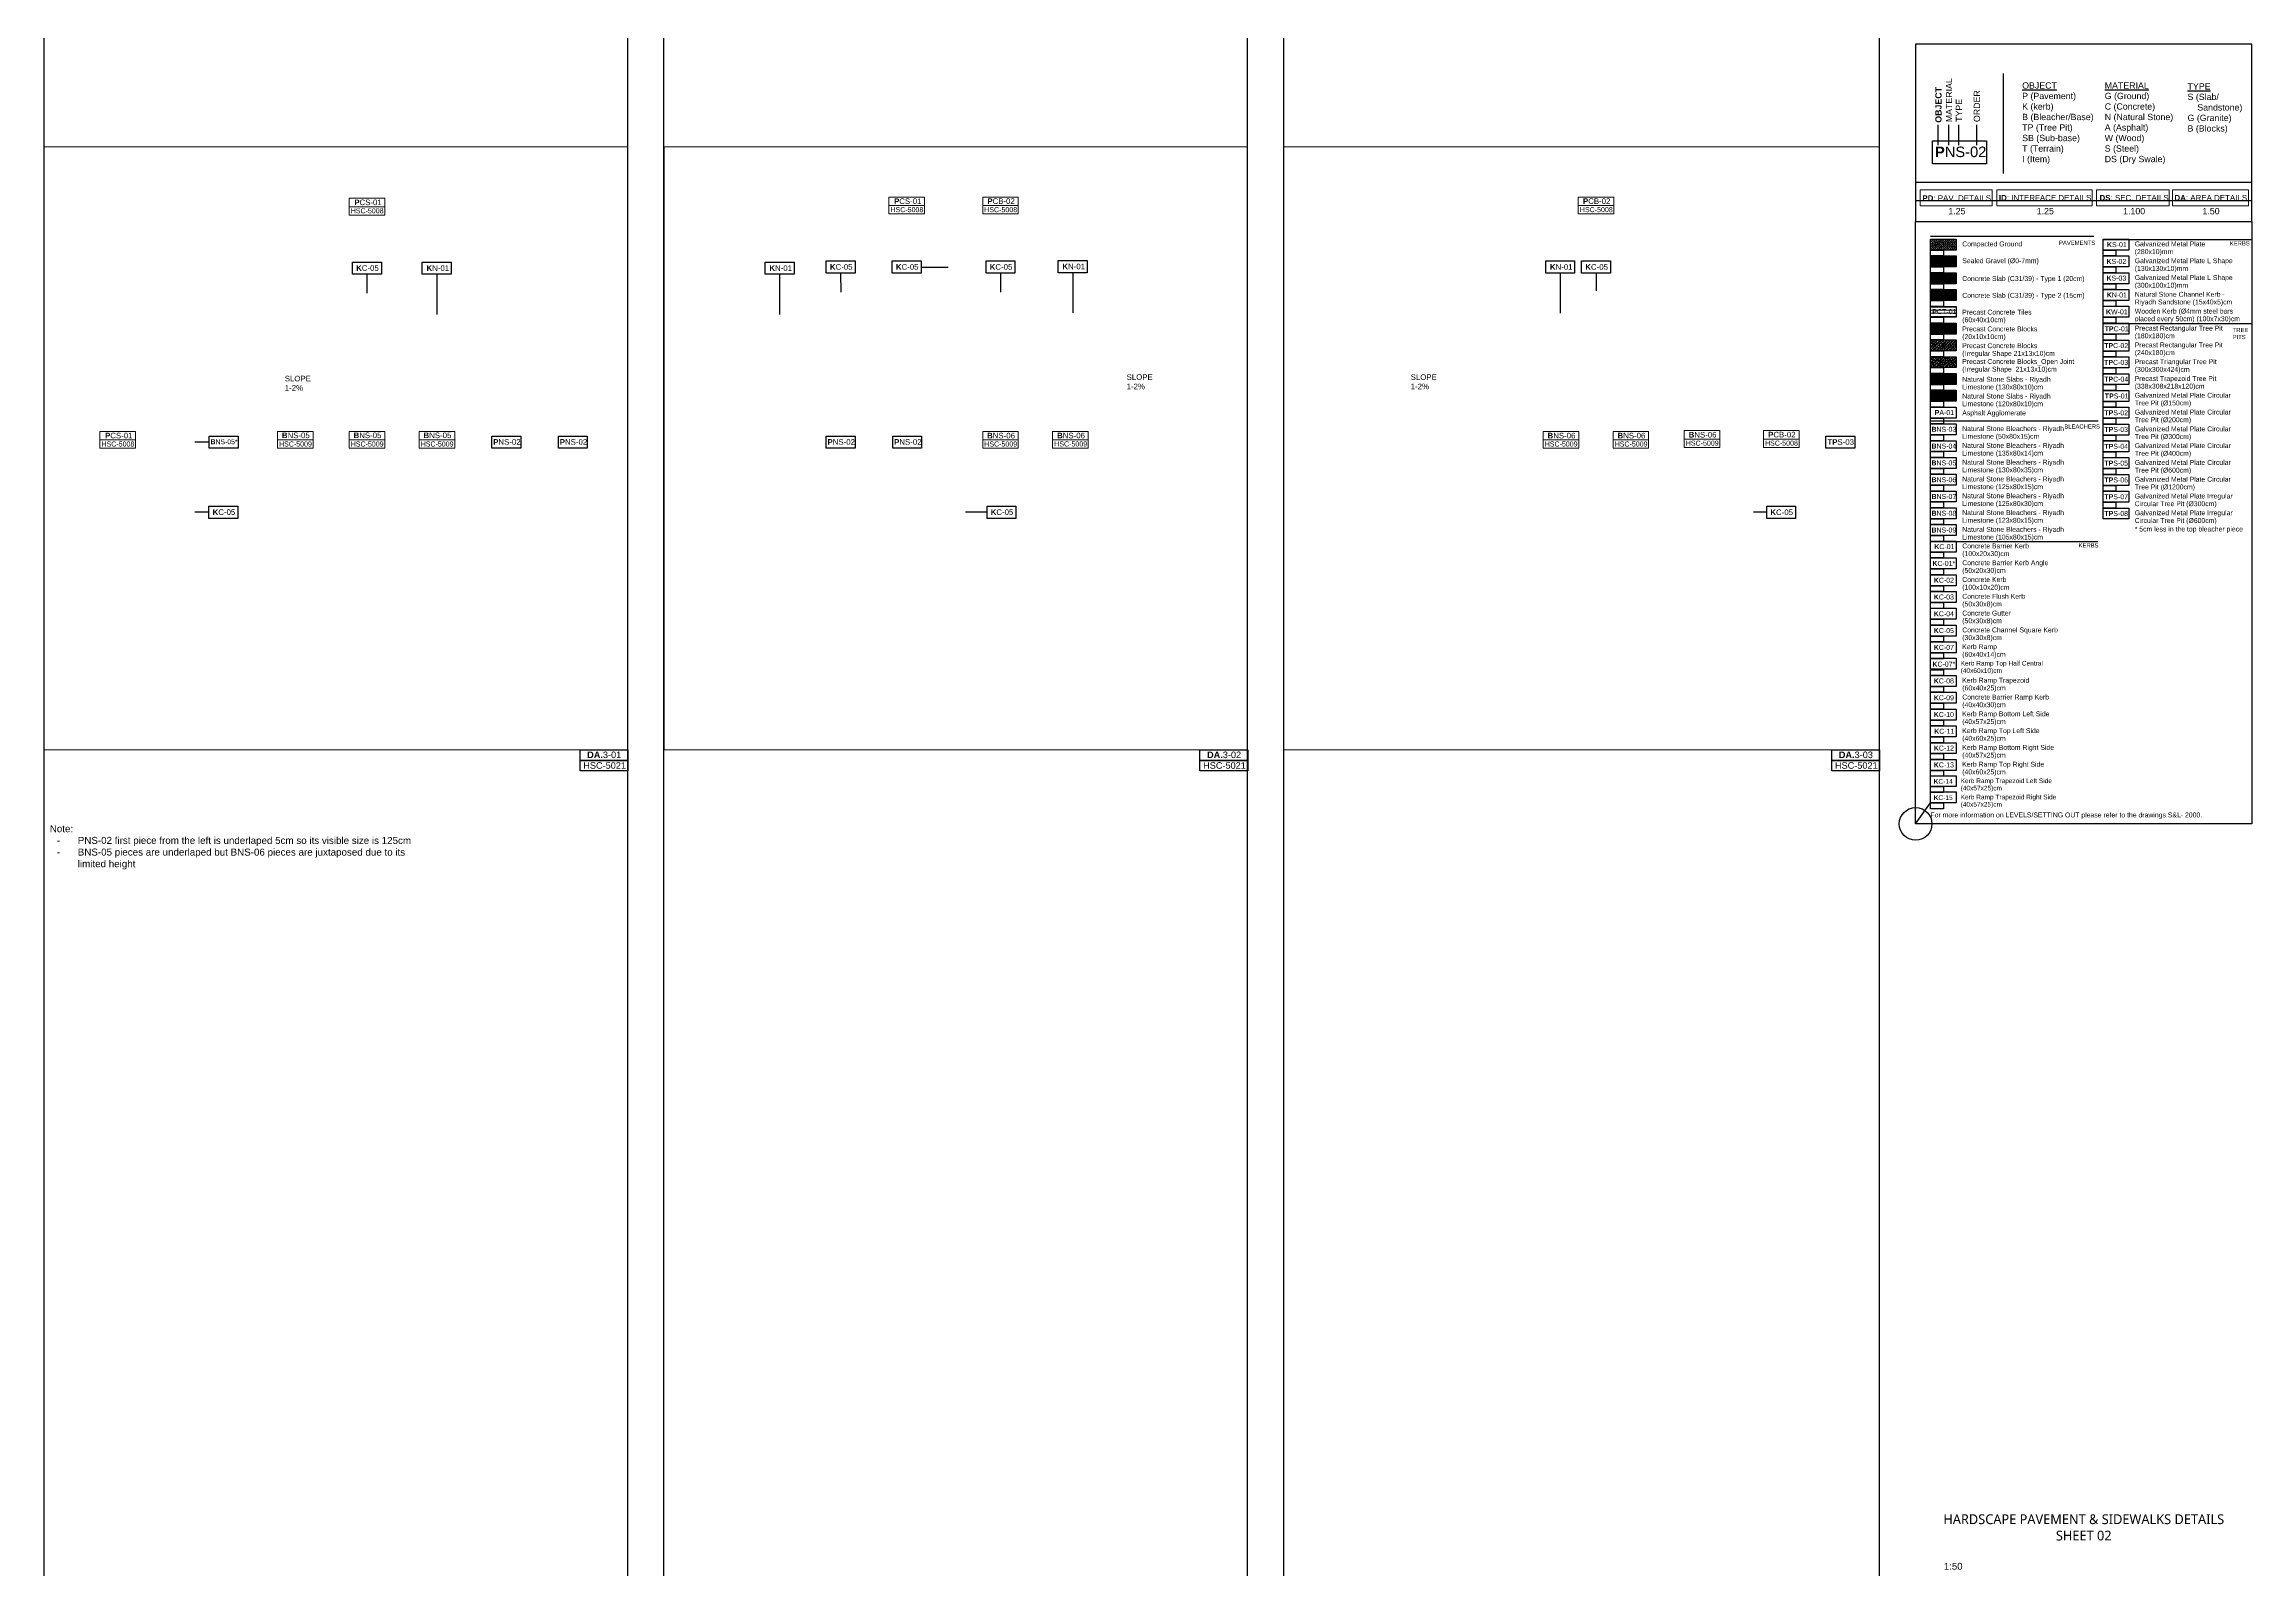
# Paper-space layout 'JVEA-GRP-MON-HSC-5021' of a CAD drawing. Header units: millimetres. Extents: x 0.039 to 0.827, y 0.045 to 0.589.
import ezdxf

# ---------------------------------------------------------------- set-up
doc = ezdxf.new("R2010")
doc.units = ezdxf.units.MM
doc.linetypes.add('ACAD_ISO03W100', pattern=[30, 12, -18])
doc.linetypes.add('DASHED2', pattern=[0.375, 0.25, -0.125])
doc.layers.add('00-AUX', color=50, linetype='Continuous', plot=False)
doc.layers.add('02-L-AUX', color=2, linetype='Continuous', plot=False)
for name, color, linetype in [('00-VIEWPORT VISIBLE 100', 7, 'Continuous'), ('A-KEYPLAN DETAILS', 7, 'Continuous'), ('A-KEYPLAN_HATCH', 7, 'Continuous'), ('A_TEXT_2', 7, 'Continuous'), ('A_TEXT_EDIT', 7, 'Continuous')]:
    doc.layers.add(name, color=color, linetype=linetype)
for name, color, linetype, lineweight, true_color in [('03-TR-Paviment_01_Compacted Ground', 7, 'Continuous', 5, 0xb3a36f), ('03-TR-Paviment_05_Precast irregular Concrete Blocks_Open Joint', 7, 'Continuous', 5, 0x6e5d3a), ('03-TR-Paviment_06_Concrete Slab in situ', 7, 'Continuous', 9, 0xeee7dd), ('03-TR-Paviment_07_Precast irregular Concrete Blocks', 7, 'Continuous', 5, 0xb9b5ac), ('03-TR-Paviment_07_Precasted Concrete Blocks', 7, 'Continuous', 5, 0x999999), ('03-TR-Paviment_09_Natural Stone Slabs', 7, 'Continuous', 5, 0x9d8c53), ('A-KEYPLAN DA', 7, 'Continuous', 15, 0xcc9900), ('A-KEYPLAN DS', 7, 'Continuous', 15, 0xcc6600), ('A-KEYPLAN ID', 7, 'Continuous', 15, 0x7f3f00), ('A-KEYPLAN PD', 7, 'Continuous', 15, 0x990000)]:
    doc.layers.add(name, color=color, linetype=linetype, lineweight=lineweight, true_color=true_color)
doc.styles.add('Arial_4', font='arial.ttf', dxfattribs={"height": 1.8})
doc.styles.add('ATK_Arial_5.0mm', font='arial.ttf', dxfattribs={"height": 5})
doc.styles.get("Standard").update_dxf_attribs({"font": 'arial.ttf'})

# ---------------------------------------------------------------- blocks, each defined once
blk = doc.blocks.new('PCS01')
at = {"layer": 'A-KEYPLAN PD'}
for points in [[(-0.0005, 0.0075), (0.01537, 0.0075), (0.01537, 0.00375), (-0.0005, 0.00375)], [(-0.0005, 0.00375), (0.01537, 0.00375), (0.01537, 0), (-0.0005, 0)]]:
    blk.add_lwpolyline(points, close=True, dxfattribs=at)
at = {"layer": 'A_TEXT_2', "attachment_point": 1}
for s, insert, char_height in [('HSC-5008', (0.0002, 0.00304), 0.00225), ('\\pi0.00161;{\\fArial|b1|i0|c0|p34;P}CS-01', (0.0002, 0.00693), 0.0025)]:
    blk.add_mtext_dynamic_manual_height_columns(s, width=0.0145619, gutter_width=0.015, heights=[0], dxfattribs=dict(at, insert=insert, char_height=char_height))
blk = doc.blocks.new('hatch keyplan 2')
at = {"layer": 'A-KEYPLAN_HATCH'}
blk.add_lwpolyline([(0, 0.00548), (0.01287, 0.00548), (0.01287, 0), (0, 0)], close=True, dxfattribs=at)
blk = doc.blocks.new('hatch keyplan')
at = {"layer": 'A-KEYPLAN_HATCH'}
blk.add_blockref('hatch keyplan 2', (1.43058, 0.85215), dxfattribs=at)
blk = doc.blocks.new('B05')
at = {"layer": 'A-KEYPLAN PD'}
for points in [[(-0.0005, 0.0075), (0.01537, 0.0075), (0.01537, 0.00375), (-0.0005, 0.00375)], [(-0.0005, 0.00375), (0.01537, 0.00375), (0.01537, 0), (-0.0005, 0)]]:
    blk.add_lwpolyline(points, close=True, dxfattribs=at)
at = {"layer": 'A_TEXT_2', "attachment_point": 1}
for s, insert, char_height in [('HSC-5009', (0.0002, 0.00304), 0.00225), ('\\pi0.00127;{\\fArial|b1|i0|c0|p34;B}NS-05', (0.0002, 0.00703), 0.0025)]:
    blk.add_mtext_dynamic_manual_height_columns(s, width=0.0145619, gutter_width=0.015, heights=[0], dxfattribs=dict(at, insert=insert, char_height=char_height))
blk = doc.blocks.new('PNS01')
at = {"layer": 'A-KEYPLAN_HATCH'}
blk.add_lwpolyline([(0.001, 0.00548), (0.01387, 0.00548), (0.01387, 0), (0.001, 0)], close=True, dxfattribs=at)
at = {"layer": 'A_TEXT_2', "insert": (0.0002, 0.00408), "char_height": 0.0025, "attachment_point": 1}
blk.add_mtext_dynamic_manual_height_columns('\\pi0.00139;{\\fArial|b1|i0|c0|p34;P}NS-02', width=0.0145619, gutter_width=0.015, heights=[0], dxfattribs=at)
blk = doc.blocks.new('B06')
at = {"layer": 'A-KEYPLAN PD'}
for points in [[(-0.0005, 0.0075), (0.01537, 0.0075), (0.01537, 0.00375), (-0.0005, 0.00375)], [(-0.0005, 0.00375), (0.01537, 0.00375), (0.01537, 0), (-0.0005, 0)]]:
    blk.add_lwpolyline(points, close=True, dxfattribs=at)
at = {"layer": 'A_TEXT_2', "attachment_point": 1}
for s, insert, char_height in [('HSC-5009', (0.0002, 0.00304), 0.00225), ('\\pi0.00128;{\\fArial|b1|i0|c0|p34;B}NS-06', (0.0002, 0.00691), 0.0025)]:
    blk.add_mtext_dynamic_manual_height_columns(s, width=0.0145619, gutter_width=0.015, heights=[0], dxfattribs=dict(at, insert=insert, char_height=char_height))
blk = doc.blocks.new('I03B')
at = {"layer": 'A-KEYPLAN_HATCH'}
blk.add_lwpolyline([(0.001, 0.00548), (0.01387, 0.00548), (0.01387, 0), (0.001, 0)], close=True, dxfattribs=at)
at = {"layer": 'A_TEXT_2', "insert": (0.0002, 0.00405), "char_height": 0.0025, "attachment_point": 1}
blk.add_mtext_dynamic_manual_height_columns('\\pi0.00148;{\\fArial|b1|i0|c0|p34;TP}S-03', width=0.0145619, gutter_width=0.015, heights=[0], dxfattribs=at)
blk = doc.blocks.new('K04')
at = {"layer": 'A-KEYPLAN_HATCH'}
blk.add_lwpolyline([(0.001, 0.00548), (0.01387, 0.00548), (0.01387, 0), (0.001, 0)], close=True, dxfattribs=at)
at = {"layer": 'A_TEXT_2', "insert": (0.0002, 0.00402), "char_height": 0.0025, "attachment_point": 1}
blk.add_mtext_dynamic_manual_height_columns('\\pi0.00244;{\\fArial|b1|i0|c0|p34;K}C-05', width=0.0145619, gutter_width=0.015, heights=[0], dxfattribs=at)
blk = doc.blocks.new('PCB03')
at = {"layer": 'A-KEYPLAN PD'}
for points in [[(-0.0005, 0.0075), (0.01537, 0.0075), (0.01537, 0.00375), (-0.0005, 0.00375)], [(-0.0005, 0.00375), (0.01537, 0.00375), (0.01537, 0), (-0.0005, 0)]]:
    blk.add_lwpolyline(points, close=True, dxfattribs=at)
at = {"layer": 'A_TEXT_2', "attachment_point": 1}
for s, insert, char_height in [('HSC-5008', (0.0002, 0.00304), 0.00225), ('\\pi0.00139;{\\fArial|b1|i0|c0|p34;P}CB-02', (0.0002, 0.00696), 0.0025)]:
    blk.add_mtext_dynamic_manual_height_columns(s, width=0.0145619, gutter_width=0.015, heights=[0], dxfattribs=dict(at, insert=insert, char_height=char_height))
blk = doc.blocks.new('KN01')
at = {"layer": 'A-KEYPLAN_HATCH'}
blk.add_lwpolyline([(0, 0.0039), (0.00917, 0.0039), (0.00917, 0), (0, 0)], close=True, dxfattribs=at)
at = {"layer": 'A_TEXT_2', "insert": (-0.00057, 0.00286), "char_height": 0.0017812, "attachment_point": 1}
blk.add_mtext_dynamic_manual_height_columns('\\pi0.00191;{\\fArial|b1|i0|c0|p34;K}N-01', width=0.0103753, gutter_width=0.01069, heights=[0], dxfattribs=at)
blk = doc.blocks.new('LEGEND DETAILS INDEX')
at = {"layer": '02-L-AUX'}
blk.add_lwpolyline([(0, 0), (0.12, 0), (0.12, 0.05578), (0, 0.05578)], close=True, dxfattribs=at)
at = {"layer": 'A-KEYPLAN_HATCH'}
for points in [[(0.0314, 0.00958), (0.0314, 0.0453)], [(0.00809, 0.01975), (0.00809, 0.02696)], [(0.01188, 0.01975), (0.01188, 0.02696)], [(0.01544, 0.01975), (0.01544, 0.02696)], [(0.02183, 0.01975), (0.02183, 0.02696)]]:
    blk.add_lwpolyline(points, dxfattribs=at)
at = {"layer": 'A-KEYPLAN_HATCH', "xscale": 1.5, "yscale": 1.5, "zscale": 1.5}
blk.add_blockref('PNS01', (0.00451, 0.01311), dxfattribs=at)
at = {"layer": 'A_TEXT_2', "char_height": 0.00225, "attachment_point": 1, "rotation": 90}
for s, insert in [('\\pi0.00028;{\\fArial|b1|i0|c0|p34;OBJECT}', (0.00699, 0.02747)), ('\\pi-0.00113;MATERIAL', (0.01077, 0.02906)), ('\\pi0.00257;TYPE', (0.01433, 0.02547)), ('\\pi0.00097;ORDER', (0.02073, 0.02702))]:
    blk.add_mtext_dynamic_manual_height_columns(s, width=0.0131057, gutter_width=0.0135, heights=[0], dxfattribs=dict(at, insert=insert))
at = {"layer": 'A_TEXT_2', "char_height": 0.00225, "attachment_point": 1}
for s, insert in [('{\\LOBJECT\\P}P (Pavement)\\PK (kerb)\\PB (Bleacher/Base)\\PTP (Tree Pit)\\PSB (Sub-base)\\PT (Terrain)\\PI (Item)', (0.03802, 0.04217)), ('{\\LMATERIAL\\P}G (Ground)\\PC (Concrete)\\PN (Natural Stone)\\PA (Asphalt)\\PW (Wood)\\PS (Steel)\\PDS (Dry Swale)', (0.06749, 0.04217)), ('{\\LTYPE\\P}S (Slab/\\P    Sandstone)\\PG (Granite)\\PB (Blocks)', (0.09705, 0.04185))]:
    blk.add_mtext_dynamic_manual_height_columns(s, width=0.0370389, gutter_width=5.204170427930421e-18, heights=[0.04435], dxfattribs=dict(at, insert=insert))
blk = doc.blocks.new('DA_3_1_MON')
at = {"layer": 'A-KEYPLAN DETAILS'}
for points in [[(0, 0.75), (3.41, 0.75), (3.41, 0), (0, 0)], [(0, 0), (3.41, 0), (3.41, -0.75), (0, -0.75)]]:
    blk.add_lwpolyline(points, close=True, dxfattribs=at)
at = {"layer": 'A_TEXT_2', "attachment_point": 1}
for s, insert, char_height in [('{\\fArial|b1|i0|c0|p34;DA.}3-01', (0.51, 0.63), 0.4676), ('HSC-5021', (0.23, -0.13), 0.468)]:
    blk.add_mtext_dynamic_manual_height_columns(s, width=2.7235, gutter_width=2.81, heights=[0], dxfattribs=dict(at, insert=insert, char_height=char_height))
blk = doc.blocks.new('DA_3_2_MON')
at = {"layer": 'A-KEYPLAN DETAILS'}
for points in [[(0, 0.75), (3.41, 0.75), (3.41, 0), (0, 0)], [(0, 0), (3.41, 0), (3.41, -0.75), (0, -0.75)]]:
    blk.add_lwpolyline(points, close=True, dxfattribs=at)
at = {"layer": 'A_TEXT_2', "attachment_point": 1}
for s, insert, char_height in [('{\\fArial|b1|i0|c0|p34;DA.}3-02', (0.51, 0.63), 0.4676), ('HSC-5021', (0.23, -0.13), 0.468)]:
    blk.add_mtext_dynamic_manual_height_columns(s, width=2.7235, gutter_width=2.81, heights=[0], dxfattribs=dict(at, insert=insert, char_height=char_height))
blk = doc.blocks.new('DA_3_3_MON')
at = {"layer": 'A-KEYPLAN DETAILS'}
for points in [[(0, 0.75), (3.41, 0.75), (3.41, 0), (0, 0)], [(0, 0), (3.41, 0), (3.41, -0.75), (0, -0.75)]]:
    blk.add_lwpolyline(points, close=True, dxfattribs=at)
at = {"layer": 'A_TEXT_2', "attachment_point": 1}
for s, insert, char_height in [('{\\fArial|b1|i0|c0|p34;DA.}3-03', (0.51, 0.63), 0.4676), ('HSC-5021', (0.23, -0.13), 0.468)]:
    blk.add_mtext_dynamic_manual_height_columns(s, width=2.7235, gutter_width=2.81, heights=[0], dxfattribs=dict(at, insert=insert, char_height=char_height))
blk = doc.blocks.new('I01B')
at = {"layer": 'A-KEYPLAN_HATCH'}
blk.add_lwpolyline([(0.001, 0.0055), (0.0139, 0.0055), (0.0139, 0), (0.001, 0)], close=True, dxfattribs=at)
at = {"layer": 'A_TEXT_2', "insert": (0.0002, 0.004), "char_height": 0.0025, "attachment_point": 1}
blk.add_mtext_dynamic_manual_height_columns('\\pi0.00139;{\\fArial|b1|i0|c0|p34;TP}C-02', width=0.014562, gutter_width=0.015, heights=[0], dxfattribs=at)
blk = doc.blocks.new('I03A')
at = {"layer": 'A-KEYPLAN_HATCH'}
blk.add_lwpolyline([(0.001, 0.0055), (0.0139, 0.0055), (0.0139, 0), (0.001, 0)], close=True, dxfattribs=at)
at = {"layer": 'A_TEXT_2', "insert": (0.0002, 0.004), "char_height": 0.0025, "attachment_point": 1}
blk.add_mtext_dynamic_manual_height_columns('\\pi0.00172;{\\fArial|b1|i0|c0|p34;TP}S-01', width=0.014562, gutter_width=0.015, heights=[0], dxfattribs=at)
blk = doc.blocks.new('I03C')
at = {"layer": 'A-KEYPLAN_HATCH'}
blk.add_lwpolyline([(0.001, 0.0055), (0.0139, 0.0055), (0.0139, 0), (0.001, 0)], close=True, dxfattribs=at)
at = {"layer": 'A_TEXT_2', "insert": (0.0002, 0.004), "char_height": 0.0025, "attachment_point": 1}
blk.add_mtext_dynamic_manual_height_columns('\\pi0.00148;{\\fArial|b1|i0|c0|p34;TP}S-04', width=0.014562, gutter_width=0.015, heights=[0], dxfattribs=at)
blk = doc.blocks.new('I03D')
at = {"layer": 'A-KEYPLAN_HATCH'}
blk.add_lwpolyline([(0.001, 0.0055), (0.0139, 0.0055), (0.0139, 0), (0.001, 0)], close=True, dxfattribs=at)
at = {"layer": 'A_TEXT_2', "insert": (0.0002, 0.004), "char_height": 0.0025, "attachment_point": 1}
blk.add_mtext_dynamic_manual_height_columns('\\pi0.00147;{\\fArial|b1|i0|c0|p34;TP}S-05', width=0.014562, gutter_width=0.015, heights=[0], dxfattribs=at)
blk = doc.blocks.new('I02A')
at = {"layer": 'A-KEYPLAN_HATCH'}
blk.add_lwpolyline([(0.001, 0.0055), (0.0139, 0.0055), (0.0139, 0), (0.001, 0)], close=True, dxfattribs=at)
at = {"layer": 'A_TEXT_2', "insert": (0.0002, 0.004), "char_height": 0.0025, "attachment_point": 1}
blk.add_mtext_dynamic_manual_height_columns('\\pi0.00138;{\\fArial|b1|i0|c0|p34;TP}C-03', width=0.014562, gutter_width=0.015, heights=[0], dxfattribs=at)
blk = doc.blocks.new('I03E')
at = {"layer": 'A-KEYPLAN_HATCH'}
blk.add_lwpolyline([(0.001, 0.0055), (0.0139, 0.0055), (0.0139, 0), (0.001, 0)], close=True, dxfattribs=at)
at = {"layer": 'A_TEXT_2', "insert": (0.0002, 0.004), "char_height": 0.0025, "attachment_point": 1}
blk.add_mtext_dynamic_manual_height_columns('\\pi0.00148;{\\fArial|b1|i0|c0|p34;TP}S-06', width=0.014562, gutter_width=0.015, heights=[0], dxfattribs=at)
blk = doc.blocks.new('I04A')
at = {"layer": 'A-KEYPLAN_HATCH'}
blk.add_lwpolyline([(0.001, 0.0055), (0.0139, 0.0055), (0.0139, 0), (0.001, 0)], close=True, dxfattribs=at)
at = {"layer": 'A_TEXT_2', "insert": (0.0002, 0.004), "char_height": 0.0025, "attachment_point": 1}
blk.add_mtext_dynamic_manual_height_columns('\\pi0.00148;{\\fArial|b1|i0|c0|p34;TP}S-07', width=0.014562, gutter_width=0.015, heights=[0], dxfattribs=at)
blk = doc.blocks.new('I04B')
at = {"layer": 'A-KEYPLAN_HATCH'}
blk.add_lwpolyline([(0.001, 0.0055), (0.0139, 0.0055), (0.0139, 0), (0.001, 0)], close=True, dxfattribs=at)
at = {"layer": 'A_TEXT_2', "insert": (0.0002, 0.004), "char_height": 0.0025, "attachment_point": 1}
blk.add_mtext_dynamic_manual_height_columns('\\pi0.00148;{\\fArial|b1|i0|c0|p34;TP}S-08', width=0.014562, gutter_width=0.015, heights=[0], dxfattribs=at)
blk = doc.blocks.new('I05A')
at = {"layer": 'A-KEYPLAN_HATCH'}
blk.add_lwpolyline([(0.001, 0.0055), (0.0139, 0.0055), (0.0139, 0), (0.001, 0)], close=True, dxfattribs=at)
at = {"layer": 'A_TEXT_2', "insert": (0.0002, 0.004), "char_height": 0.0025, "attachment_point": 1}
blk.add_mtext_dynamic_manual_height_columns('\\pi0.00139;{\\fArial|b1|i0|c0|p34;TP}C-04', width=0.014562, gutter_width=0.015, heights=[0], dxfattribs=at)
blk = doc.blocks.new('K01C')
at = {"layer": 'A-KEYPLAN_HATCH'}
blk.add_lwpolyline([(0, 0.0055), (0.0129, 0.0055), (0.0129, 0), (0, 0)], close=True, dxfattribs=at)
at = {"layer": 'A_TEXT_2', "insert": (-0.0008, 0.004), "char_height": 0.0025, "attachment_point": 1}
blk.add_mtext_dynamic_manual_height_columns('\\pi0.0023;{\\fArial|b1|i0|c0|p34;K}W-01', width=0.014562, gutter_width=0.015, heights=[0], dxfattribs=at)
blk = doc.blocks.new('K01B')
at = {"layer": 'A-KEYPLAN_HATCH'}
blk.add_lwpolyline([(0, 0.0055), (0.0129, 0.0055), (0.0129, 0), (0, 0)], close=True, dxfattribs=at)
at = {"layer": 'A_TEXT_2', "insert": (-0.0008, 0.004), "char_height": 0.0025, "attachment_point": 1}
blk.add_mtext_dynamic_manual_height_columns('\\pi0.00246;{\\fArial|b1|i0|c0|p34;K}C-02', width=0.014562, gutter_width=0.015, heights=[0], dxfattribs=at)
blk = doc.blocks.new('K02')
at = {"layer": 'A-KEYPLAN_HATCH'}
blk.add_lwpolyline([(0, 0.0055), (0.0129, 0.0055), (0.0129, 0), (0, 0)], close=True, dxfattribs=at)
at = {"layer": 'A_TEXT_2', "insert": (-0.0008, 0.004), "char_height": 0.0025, "attachment_point": 1}
blk.add_mtext_dynamic_manual_height_columns('\\pi0.00244;{\\fArial|b1|i0|c0|p34;K}C-03', width=0.014562, gutter_width=0.015, heights=[0], dxfattribs=at)
blk = doc.blocks.new('K05')
at = {"layer": 'A-KEYPLAN_HATCH'}
blk.add_lwpolyline([(0, 0.0055), (0.0129, 0.0055), (0.0129, 0), (0, 0)], close=True, dxfattribs=at)
at = {"layer": 'A_TEXT_2', "insert": (-0.0008, 0.004), "char_height": 0.0025, "attachment_point": 1}
blk.add_mtext_dynamic_manual_height_columns('\\pi0.00278;{\\fArial|b1|i0|c0|p34;K}S-01', width=0.014562, gutter_width=0.015, heights=[0], dxfattribs=at)
blk = doc.blocks.new('K03')
at = {"layer": 'A-KEYPLAN_HATCH'}
blk.add_lwpolyline([(0, 0.0055), (0.0129, 0.0055), (0.0129, 0), (0, 0)], close=True, dxfattribs=at)
at = {"layer": 'A_TEXT_2', "insert": (-0.0008, 0.004), "char_height": 0.0025, "attachment_point": 1}
blk.add_mtext_dynamic_manual_height_columns('\\pi0.00245;{\\fArial|b1|i0|c0|p34;K}C-04', width=0.014562, gutter_width=0.015, heights=[0], dxfattribs=at)
blk = doc.blocks.new('K06')
at = {"layer": 'A-KEYPLAN_HATCH'}
blk.add_lwpolyline([(0, 0.0055), (0.0129, 0.0055), (0.0129, 0), (0, 0)], close=True, dxfattribs=at)
at = {"layer": 'A_TEXT_2', "insert": (-0.0008, 0.004), "char_height": 0.0025, "attachment_point": 1}
blk.add_mtext_dynamic_manual_height_columns('\\pi0.00255;{\\fArial|b1|i0|c0|p34;K}S-02', width=0.014562, gutter_width=0.015, heights=[0], dxfattribs=at)
blk = doc.blocks.new('TPS-02')
at = {"layer": 'A-KEYPLAN_HATCH'}
blk.add_lwpolyline([(0, 0.0055), (0.0129, 0.0055), (0.0129, 0), (0, 0)], close=True, dxfattribs=at)
at = {"layer": 'A_TEXT_2', "insert": (-0.0008, 0.004), "char_height": 0.0025, "attachment_point": 1}
blk.add_mtext_dynamic_manual_height_columns('\\pi0.00149;{\\fArial|b1|i0|c0|p34;TP}S-02', width=0.014562, gutter_width=0.015, heights=[0], dxfattribs=at)
blk = doc.blocks.new('K01A')
at = {"layer": 'A-KEYPLAN_HATCH'}
blk.add_lwpolyline([(0.001, 0.0055), (0.0139, 0.0055), (0.0139, 0), (0.001, 0)], close=True, dxfattribs=at)
at = {"layer": 'A_TEXT_2', "insert": (0.0002, 0.004), "char_height": 0.0025, "attachment_point": 1}
blk.add_mtext_dynamic_manual_height_columns('\\pi0.00269;{\\fArial|b1|i0|c0|p34;K}C-01', width=0.014562, gutter_width=0.015, heights=[0], dxfattribs=at)
blk = doc.blocks.new('CR01')
at = {"layer": 'A-KEYPLAN_HATCH'}
blk.add_lwpolyline([(0.001, 0.0055), (0.0139, 0.0055), (0.0139, 0), (0.001, 0)], close=True, dxfattribs=at)
at = {"layer": 'A_TEXT_2', "insert": (0.0002, 0.004), "char_height": 0.0025, "attachment_point": 1}
blk.add_mtext_dynamic_manual_height_columns('\\pi0.00244;{\\fArial|b1|i0|c0|p34;K}C-07', width=0.014562, gutter_width=0.015, heights=[0], dxfattribs=at)
blk = doc.blocks.new('I01A')
at = {"layer": 'A-KEYPLAN_HATCH'}
blk.add_lwpolyline([(0.001, 0.0055), (0.0139, 0.0055), (0.0139, 0), (0.001, 0)], close=True, dxfattribs=at)
at = {"layer": 'A_TEXT_2', "insert": (0.0002, 0.004), "char_height": 0.0025, "attachment_point": 1}
blk.add_mtext_dynamic_manual_height_columns('\\pi0.00162;{\\fArial|b1|i0|c0|p34;TP}C-01', width=0.014562, gutter_width=0.015, heights=[0], dxfattribs=at)
blk = doc.blocks.new('KC-07')
at = {"layer": 'A-KEYPLAN_HATCH'}
blk.add_lwpolyline([(0, 0.0055), (0.0129, 0.0055), (0.0129, 0), (0, 0)], close=True, dxfattribs=at)
at = {"layer": 'A_TEXT_2', "insert": (-0.0008, 0.004), "char_height": 0.0025, "attachment_point": 1}
blk.add_mtext_dynamic_manual_height_columns('\\pi0.00244;{\\fArial|b1|i0|c0|p34;K}C-08', width=0.014562, gutter_width=0.015, heights=[0], dxfattribs=at)
blk = doc.blocks.new('KC-09')
at = {"layer": 'A-KEYPLAN_HATCH'}
blk.add_lwpolyline([(0, 0.0055), (0.0129, 0.0055), (0.0129, 0), (0, 0)], close=True, dxfattribs=at)
at = {"layer": 'A_TEXT_2', "insert": (-0.0008, 0.004), "char_height": 0.0025, "attachment_point": 1}
blk.add_mtext_dynamic_manual_height_columns('\\pi0.00244;{\\fArial|b1|i0|c0|p34;K}C-09', width=0.014562, gutter_width=0.015, heights=[0], dxfattribs=at)
blk = doc.blocks.new('KC07_')
at = {"layer": 'A-KEYPLAN_HATCH'}
blk.add_lwpolyline([(0, 0.0041), (0.00914, 0.0041), (0.00914, 0.00021), (0, 0.00021)], close=True, dxfattribs=at)
at = {"layer": 'A_TEXT_2', "insert": (-0.00057, 0.00286), "char_height": 0.0017812, "attachment_point": 1}
blk.add_mtext_dynamic_manual_height_columns('\\pi0.00124;{\\fArial|b1|i0|c0|p34;K}C-07*', width=0.0103753, gutter_width=0.01069, heights=[0], dxfattribs=at)
blk = doc.blocks.new('KC01_')
at = {"layer": 'A-KEYPLAN_HATCH'}
blk.add_lwpolyline([(-0.00002, 0.0039), (0.00915, 0.0039), (0.00915, 0), (-0.00002, 0)], close=True, dxfattribs=at)
at = {"layer": 'A_TEXT_2', "insert": (-0.00057, 0.00286), "char_height": 0.0017812, "attachment_point": 1}
blk.add_mtext_dynamic_manual_height_columns('\\pi0.00124;{\\fArial|b1|i0|c0|p34;K}C-01*', width=0.0103753, gutter_width=0.01069, heights=[0], dxfattribs=at)
blk = doc.blocks.new('KC10')
at = {"layer": 'A-KEYPLAN_HATCH'}
blk.add_lwpolyline([(0, 0.0039), (0.00917, 0.0039), (0.00917, 0), (0, 0)], close=True, dxfattribs=at)
at = {"layer": 'A_TEXT_2', "insert": (-0.00057, 0.00286), "char_height": 0.0017812, "attachment_point": 1}
blk.add_mtext_dynamic_manual_height_columns('\\pi0.00174;{\\fArial|b1|i0|c0|p34;K}C-10', width=0.0103753, gutter_width=0.01069, heights=[0], dxfattribs=at)
blk = doc.blocks.new('KC11')
at = {"layer": 'A-KEYPLAN_HATCH'}
blk.add_lwpolyline([(0, 0.0039), (0.00917, 0.0039), (0.00917, 0), (0, 0)], close=True, dxfattribs=at)
at = {"layer": 'A_TEXT_2', "insert": (-0.00057, 0.00286), "char_height": 0.0017812, "attachment_point": 1}
blk.add_mtext_dynamic_manual_height_columns('\\pi0.00191;{\\fArial|b1|i0|c0|p34;K}C-11', width=0.0103753, gutter_width=0.01069, heights=[0], dxfattribs=at)
blk = doc.blocks.new('KC12')
at = {"layer": 'A-KEYPLAN_HATCH'}
blk.add_lwpolyline([(0, 0.0039), (0.00917, 0.0039), (0.00917, 0), (0, 0)], close=True, dxfattribs=at)
at = {"layer": 'A_TEXT_2', "insert": (-0.00057, 0.00286), "char_height": 0.0017812, "attachment_point": 1}
blk.add_mtext_dynamic_manual_height_columns('\\pi0.00175;{\\fArial|b1|i0|c0|p34;K}C-12', width=0.0103753, gutter_width=0.01069, heights=[0], dxfattribs=at)
blk = doc.blocks.new('KC13')
at = {"layer": 'A-KEYPLAN_HATCH'}
blk.add_lwpolyline([(0, 0.0039), (0.00917, 0.0039), (0.00917, 0), (0, 0)], close=True, dxfattribs=at)
at = {"layer": 'A_TEXT_2', "insert": (-0.00057, 0.00286), "char_height": 0.0017812, "attachment_point": 1}
blk.add_mtext_dynamic_manual_height_columns('\\pi0.00174;{\\fArial|b1|i0|c0|p34;K}C-13', width=0.0103753, gutter_width=0.01069, heights=[0], dxfattribs=at)
blk = doc.blocks.new('KC14')
at = {"layer": 'A-KEYPLAN_HATCH'}
blk.add_lwpolyline([(0, 0.00411), (0.00966, 0.00411), (0.00966, 0), (0, 0)], close=True, dxfattribs=at)
at = {"layer": 'A_TEXT_2', "insert": (-0.00057, 0.00286), "char_height": 0.0017812, "attachment_point": 1}
blk.add_mtext_dynamic_manual_height_columns('\\pi0.00175;{\\fArial|b1|i0|c0|p34;K}C-14', width=0.0103753, gutter_width=0.01069, heights=[0], dxfattribs=at)
blk = doc.blocks.new('KC15')
at = {"layer": 'A-KEYPLAN_HATCH'}
blk.add_lwpolyline([(0, 0.00411), (0.00966, 0.00411), (0.00966, 0), (0, 0)], close=True, dxfattribs=at)
at = {"layer": 'A_TEXT_2', "insert": (-0.00057, 0.00286), "char_height": 0.0017812, "attachment_point": 1}
blk.add_mtext_dynamic_manual_height_columns('\\pi0.00174;{\\fArial|b1|i0|c0|p34;K}C-15', width=0.0103753, gutter_width=0.01069, heights=[0], dxfattribs=at)
blk = doc.blocks.new('KS-03')
at = {"layer": 'A-KEYPLAN_HATCH'}
blk.add_lwpolyline([(0, 0), (0.00917, 0), (0.00917, -0.0039), (0, -0.0039)], close=True, dxfattribs=at)
at = {"layer": 'A_TEXT_2', "insert": (-0.00057, -0.00104), "char_height": 0.0017812, "attachment_point": 1}
blk.add_mtext_dynamic_manual_height_columns('\\pi0.00181;{\\fArial|b1|i0|c0|p34;K}S-03', width=0.0103753, gutter_width=0.01069, heights=[0], dxfattribs=at)
blk = doc.blocks.new('LEG_HSC_MON_XPLODED')
at = {"layer": '03-TR-Paviment_01_Compacted Ground', "linetype": 'Continuous'}
h = blk.add_hatch(dxfattribs=at)
h.set_pattern_fill('ANSI31', color=256, scale=0.00015, angle=354)
h.set_pattern_definition([(39, (-0.70948983, -0.37536977), (-0.00029971384, 0.00037011576), [])])
h.paths.add_polyline_path([(0.0053, 0.20868), (0.01448, 0.20868), (0.01448, 0.20478), (0.0053, 0.20478)])
h = blk.add_hatch(dxfattribs=at)
h.set_pattern_fill('ANSI31', color=256, scale=8e-05, angle=354)
h.set_pattern_definition([(39, (-0.70948983, -0.14327856), (-0.00015984738, 0.000197395074), [])])
h.paths.add_polyline_path([(0.0053, 0.20269), (0.01448, 0.20269), (0.01448, 0.19879), (0.0053, 0.19879)])
at = {"layer": '03-TR-Paviment_05_Precast irregular Concrete Blocks_Open Joint'}
h = blk.add_hatch(dxfattribs=at)
h.set_pattern_fill('SWAMP', color=256, scale=3e-05, angle=45)
h.set_pattern_definition([(45, (-1.7517796, -1.1191253), (-0.00019722011, 0.00073603548), [9.525e-05, -0.00066675]), (135, (-1.7517459, -1.11909165), (-0.00073603548, 0.00019722011), [4.7625e-05, -0.00127219771]), (135, (-1.75173748, -1.11908323), (-0.00073603548, 0.00019722011), [3.81e-05, -0.00128172271]), (135, (-1.7517543, -1.11910006), (-0.00073603548, 0.00019722011), [3.81e-05, -0.00128172271]), (105, (-1.75172906, -1.1190748), (-0.00073603548, 0.00019722011), [3.048e-05, -0.00073152]), (165, (-1.75176273, -1.1191085), (-0.00053881537, -0.00053881537), [3.048e-05, -0.00073152])])
h.paths.add_polyline_path([(0.01448, 0.16283), (0.01448, 0.16673), (0.0053, 0.16673), (0.0053, 0.16283)])
at = {"layer": '03-TR-Paviment_06_Concrete Slab in situ', "linetype": 'Continuous'}
h = blk.add_hatch(color=256, dxfattribs=at)
h.dxf.hatch_style = 1
h.paths.add_polyline_path([(0.0053, 0.1967), (0.01448, 0.1967), (0.01448, 0.19279), (0.0053, 0.19279)])
h = blk.add_hatch(color=256, dxfattribs=at)
h.dxf.hatch_style = 1
h.paths.add_polyline_path([(0.0053, 0.1907), (0.01448, 0.1907), (0.01448, 0.1868), (0.0053, 0.1868)])
at = {"layer": '03-TR-Paviment_07_Precast irregular Concrete Blocks'}
h = blk.add_hatch(dxfattribs=at)
h.set_pattern_fill('NET3', color=256, scale=0.00025, angle=45)
h.set_pattern_definition([(45, (-0.7094898, -0.1111074), (-0.000561266, 0.000561266), []), (105, (-0.7094898, -0.1111074), (-0.0007667036, -0.0002054376), []), (165, (-0.7094898, -0.1111074), (-0.0002054376, -0.0007667036), [])])
h.paths.add_polyline_path([(0.0053, 0.17273), (0.01448, 0.17273), (0.01448, 0.16882), (0.0053, 0.16882)])
h = blk.add_hatch(dxfattribs=at)
h.set_pattern_fill('NET3', color=256, scale=0.00025, angle=45)
h.set_pattern_definition([(45, (-0.2249106, -1.1095036), (-0.000561266, 0.000561266), []), (105, (-0.2249106, -1.1095036), (-0.00076670362, -0.0002054376), []), (165, (-0.2249106, -1.1095036), (-0.0002054376, -0.00076670362), [])])
h.paths.add_polyline_path([(0.01448, 0.16283), (0.01448, 0.16673), (0.0053, 0.16673), (0.0053, 0.16283)])
at = {"layer": '03-TR-Paviment_07_Precasted Concrete Blocks', "linetype": 'Continuous'}
h = blk.add_hatch(dxfattribs=at)
h.set_pattern_fill('ANSI31', color=256, scale=0.00035, angle=135)
h.set_pattern_definition([(180, (-0.7094898, -0.1358787), (-1e-19, -0.00111125), [])])
h.paths.add_polyline_path([(0.0053, 0.18471), (0.01448, 0.18471), (0.01448, 0.18081), (0.0053, 0.18081)])
h = blk.add_hatch(dxfattribs=at)
h.set_pattern_fill('ANSI31', color=256, scale=0.0001, angle=45)
h.set_pattern_definition([(90, (-0.70948983, -0.3545775), (-0.0003175, 0), [])])
h.paths.add_polyline_path([(0.0053, 0.17872), (0.01448, 0.17872), (0.01448, 0.17482), (0.0053, 0.17482)])
at = {"layer": '03-TR-Paviment_09_Natural Stone Slabs', "linetype": 'Continuous'}
h = blk.add_hatch(dxfattribs=at)
h.set_pattern_fill('ANSI31', color=256, scale=8e-05, angle=354)
h.set_pattern_definition([(39, (-0.70948983, -0.0973083), (-0.00015984738, 0.000197395074), [])])
h.paths.add_polyline_path([(0.0053, 0.16074), (0.01448, 0.16074), (0.01448, 0.15684), (0.0053, 0.15684)])
h = blk.add_hatch(dxfattribs=at)
h.set_pattern_fill('ANSI31', color=256, scale=8e-05, angle=354)
h.set_pattern_definition([(39, (-0.70948983, -0.1033008), (-0.00015984738, 0.000197395074), [])])
h.paths.add_polyline_path([(0.0053, 0.15475), (0.01448, 0.15475), (0.01448, 0.15085), (0.0053, 0.15085)])
at = {"layer": '00-AUX'}
for points in [[(0.0053, 0.20973), (0.06356, 0.20973)], [(0.06688, 0.20856), (0.12, 0.20856)], [(0.06688, 0.1786), (0.12, 0.1786)], [(0.0053, 0.14381), (0.06513, 0.14381)], [(0.0053, 0.10078), (0.06504, 0.10078)]]:
    blk.add_lwpolyline(points, dxfattribs=at)
for points in [[(0.0053, 0.20478), (0.00989, 0.20478), (0.00989, 0.20269), (0.0053, 0.20269)], [(0.0053, 0.19879), (0.00989, 0.19879), (0.00989, 0.1967), (0.0053, 0.1967)], [(0.06688, 0.20478), (0.07147, 0.20478), (0.07147, 0.20269), (0.06688, 0.20269)], [(0.06688, 0.19879), (0.07147, 0.19879), (0.07147, 0.1967), (0.06688, 0.1967)], [(0.0053, 0.19279), (0.00989, 0.19279), (0.00989, 0.1907), (0.0053, 0.1907)], [(0.06688, 0.19279), (0.07147, 0.19279), (0.07147, 0.1907), (0.06688, 0.1907)], [(0.0053, 0.1868), (0.00989, 0.1868), (0.00989, 0.18471), (0.0053, 0.18471)], [(0.06688, 0.1868), (0.07147, 0.1868), (0.07147, 0.18471), (0.06688, 0.18471)], [(0.0053, 0.18081), (0.00989, 0.18081), (0.00989, 0.17872), (0.0053, 0.17872)], [(0.0053, 0.17482), (0.00989, 0.17482), (0.00989, 0.17273), (0.0053, 0.17273)], [(0.06688, 0.18081), (0.07147, 0.18081), (0.07147, 0.17872), (0.06688, 0.17872)], [(0.06688, 0.17473), (0.07147, 0.17473), (0.07147, 0.17264), (0.06688, 0.17264)], [(0.0053, 0.16882), (0.00989, 0.16882), (0.00989, 0.16673), (0.0053, 0.16673)], [(0.06688, 0.16874), (0.07147, 0.16874), (0.07147, 0.16665), (0.06688, 0.16665)], [(0.0053, 0.16283), (0.00989, 0.16283), (0.00989, 0.16074), (0.0053, 0.16074)], [(0.06688, 0.16275), (0.07147, 0.16275), (0.07147, 0.16066), (0.06688, 0.16066)], [(0.0053, 0.15684), (0.00989, 0.15684), (0.00989, 0.15475), (0.0053, 0.15475)], [(0.0053, 0.15085), (0.00989, 0.15085), (0.00989, 0.14876), (0.0053, 0.14876)], [(0.06688, 0.15676), (0.07147, 0.15676), (0.07147, 0.15467), (0.06688, 0.15467)], [(0.06688, 0.15076), (0.07147, 0.15076), (0.07147, 0.14867), (0.06688, 0.14867)], [(0.0053, 0.14485), (0.00989, 0.14485), (0.00989, 0.14276), (0.0053, 0.14276)], [(0.06688, 0.14477), (0.07147, 0.14477), (0.07147, 0.14268), (0.06688, 0.14268)], [(0.0053, 0.13886), (0.00989, 0.13886), (0.00989, 0.13677), (0.0053, 0.13677)], [(0.06688, 0.13878), (0.07147, 0.13878), (0.07147, 0.13669), (0.06688, 0.13669)], [(0.0053, 0.13287), (0.00989, 0.13287), (0.00989, 0.13078), (0.0053, 0.13078)], [(0.0053, 0.12688), (0.00989, 0.12688), (0.00989, 0.12479), (0.0053, 0.12479)], [(0.06688, 0.13279), (0.07147, 0.13279), (0.07147, 0.1307), (0.06688, 0.1307)], [(0.06688, 0.12679), (0.07147, 0.12679), (0.07147, 0.1247), (0.06688, 0.1247)], [(0.0053, 0.12088), (0.00989, 0.12088), (0.00989, 0.11879), (0.0053, 0.11879)], [(0.06688, 0.1208), (0.07147, 0.1208), (0.07147, 0.11871), (0.06688, 0.11871)], [(0.0053, 0.11489), (0.00989, 0.11489), (0.00989, 0.1128), (0.0053, 0.1128)], [(0.06688, 0.11481), (0.07147, 0.11481), (0.07147, 0.11272), (0.06688, 0.11272)], [(0.0053, 0.1089), (0.00989, 0.1089), (0.00989, 0.10681), (0.0053, 0.10681)], [(0.0053, 0.10291), (0.00989, 0.10291), (0.00989, 0.10082), (0.0053, 0.10082)], [(0.0053, 0.097), (0.00989, 0.097), (0.00989, 0.09491), (0.0053, 0.09491)], [(0.0053, 0.091), (0.00989, 0.091), (0.00989, 0.08891), (0.0053, 0.08891)], [(0.0053, 0.08501), (0.00989, 0.08501), (0.00989, 0.08292), (0.0053, 0.08292)], [(0.0053, 0.07902), (0.00989, 0.07902), (0.00989, 0.07693), (0.0053, 0.07693)], [(0.0053, 0.07303), (0.00989, 0.07303), (0.00989, 0.07094), (0.0053, 0.07094)], [(0.0053, 0.06703), (0.00989, 0.06703), (0.00989, 0.06494), (0.0053, 0.06494)], [(0.0053, 0.06104), (0.00989, 0.06104), (0.00989, 0.05895), (0.0053, 0.05895)], [(0.0053, 0.05504), (0.00989, 0.05504), (0.00989, 0.05295), (0.0053, 0.05295)], [(0.0053, 0.04906), (0.00989, 0.04906), (0.00989, 0.04697), (0.0053, 0.04697)], [(0.0053, 0.04306), (0.00989, 0.04306), (0.00989, 0.04097), (0.0053, 0.04097)], [(0.0053, 0.03707), (0.00989, 0.03707), (0.00989, 0.03498), (0.0053, 0.03498)], [(0.0053, 0.03108), (0.00989, 0.03108), (0.00989, 0.02899), (0.0053, 0.02899)], [(0.0053, 0.02509), (0.00989, 0.02509), (0.00989, 0.023), (0.0053, 0.023)], [(0.0053, 0.01909), (0.00989, 0.01909), (0.00989, 0.017), (0.0053, 0.017)], [(0.0053, 0.0133), (0.00989, 0.0133), (0.00989, 0.01121), (0.0053, 0.01121)], [(0.0053, 0.0075), (0.00989, 0.0075), (0.00989, 0.00541), (0.0053, 0.00541)]]:
    blk.add_lwpolyline(points, close=True, dxfattribs=at)
at = {"layer": '02-L-AUX'}
blk.add_lwpolyline([(0, 0.215), (0.12, 0.215), (0.12, 0), (0, 0)], close=True, dxfattribs=at)
blk.add_lwpolyline([(0, 0), (0.0053, 0.0075)], dxfattribs=at)
blk.add_circle((0, 0), 0.00583, dxfattribs=at)
at = {"layer": 'A-KEYPLAN_HATCH'}
for points in [[(0.0053, 0.20868), (0.01448, 0.20868), (0.01448, 0.20478), (0.0053, 0.20478)], [(0.0053, 0.20269), (0.01448, 0.20269), (0.01448, 0.19879), (0.0053, 0.19879)], [(0.0053, 0.1967), (0.01448, 0.1967), (0.01448, 0.19279), (0.0053, 0.19279)], [(0.0053, 0.1907), (0.01448, 0.1907), (0.01448, 0.1868), (0.0053, 0.1868)], [(0.0053, 0.18471), (0.01448, 0.18471), (0.01448, 0.18081), (0.0053, 0.18081)], [(0.0053, 0.17872), (0.01448, 0.17872), (0.01448, 0.17482), (0.0053, 0.17482)], [(0.0053, 0.17273), (0.01448, 0.17273), (0.01448, 0.16882), (0.0053, 0.16882)], [(0.0053, 0.16673), (0.01448, 0.16673), (0.01448, 0.16283), (0.0053, 0.16283)], [(0.0053, 0.16074), (0.01448, 0.16074), (0.01448, 0.15684), (0.0053, 0.15684)], [(0.0053, 0.15475), (0.01448, 0.15475), (0.01448, 0.15085), (0.0053, 0.15085)], [(0.0053, 0.14876), (0.01448, 0.14876), (0.01448, 0.14485), (0.0053, 0.14485)], [(0.0053, 0.14276), (0.01448, 0.14276), (0.01448, 0.13886), (0.0053, 0.13886)], [(0.0053, 0.13677), (0.01448, 0.13677), (0.01448, 0.13287), (0.0053, 0.13287)], [(0.0053, 0.13078), (0.01448, 0.13078), (0.01448, 0.12688), (0.0053, 0.12688)], [(0.0053, 0.12479), (0.01448, 0.12479), (0.01448, 0.12088), (0.0053, 0.12088)], [(0.0053, 0.11879), (0.01448, 0.11879), (0.01448, 0.11489), (0.0053, 0.11489)], [(0.0053, 0.1128), (0.01448, 0.1128), (0.01448, 0.1089), (0.0053, 0.1089)], [(0.0053, 0.10681), (0.01448, 0.10681), (0.01448, 0.10291), (0.0053, 0.10291)]]:
    blk.add_lwpolyline(points, close=True, dxfattribs=at)
at = {"color": 244, "true_color": 0x991b1e}
for name, p, xscale, yscale, zscale in [('K05', (0.06688, 0.20478), 0.712494734388459, 0.712494734388459, 0.712494734388459), ('K06', (0.06688, 0.19879), 0.712494734388459, 0.712494734388459, 0.712494734388459), ('K01C', (0.06688, 0.18081), 0.712494734388459, 0.712494734388459, 0.712494734388459), ('K01B', (0.0053, 0.08501), 0.712494734388459, 0.712494734388459, 0.712494734388459), ('K02', (0.0053, 0.07902), 0.712494734388459, 0.712494734388459, 0.712494734388459), ('K03', (0.0053, 0.07303), 0.712494734388459, 0.712494734388459, 0.712494734388459), ('KC07_', (0.0053, 0.05504), 1.003205216659817, 1.003205216659817, 1.003205216659817), ('KC14', (0.0053, 0.0133), 0.9499954508201855, 0.9499954508201855, 0.9499954508201855), ('KC15', (0.0053, 0.0075), 0.9499954508201855, 0.9499954508201855, 0.9499954508201855)]:
    blk.add_blockref(name, p, dxfattribs=dict(at, xscale=xscale, yscale=yscale, zscale=zscale))
blk.add_blockref('KS-03', (0.06688, 0.1967), dxfattribs=at)
for name, p in [('KN01', (0.06688, 0.1868)), ('KC01_', (0.0053, 0.091)), ('KC10', (0.0053, 0.03707)), ('KC11', (0.0053, 0.03108)), ('KC12', (0.0053, 0.02509)), ('KC13', (0.0053, 0.01909))]:
    blk.add_blockref(name, p)
at = {"layer": '03-TR-Paviment_06_Concrete Slab in situ', "xscale": 0.712494734388459, "yscale": 0.712494734388459, "zscale": 0.712494734388459}
for name, p in [('KC-07', (0.0053, 0.04906)), ('KC-09', (0.0053, 0.04306))]:
    blk.add_blockref(name, p, dxfattribs=at)
at = {"layer": 'A-KEYPLAN_HATCH', "xscale": 0.712494734388459, "yscale": 0.712494734388459, "zscale": 0.712494734388459}
for name, p in [('I01A', (0.06617, 0.17473)), ('I01B', (0.06617, 0.16874)), ('I02A', (0.06617, 0.16275)), ('I05A', (0.06617, 0.15676)), ('I03A', (0.06617, 0.15076)), ('TPS-02', (0.06688, 0.14477)), ('I03B', (0.06617, 0.13878)), ('I03C', (0.06617, 0.13279)), ('I03D', (0.06617, 0.12679)), ('I03E', (0.06617, 0.1208)), ('I04A', (0.06617, 0.11481)), ('I04B', (0.06617, 0.10882)), ('K01A', (0.00459, 0.097)), ('K04', (0.00459, 0.06703)), ('CR01', (0.00459, 0.06104))]:
    blk.add_blockref(name, p, dxfattribs=at)
at = {"layer": '00-AUX', "char_height": 0.0015, "attachment_point": 1}
for s, insert in [('PAVEMENTS', (0.05117, 0.20814)), ('KERBS', (0.11216, 0.20794)), ('TREE \\PPITS', (0.11317, 0.17701)), ('BLEACHERS', (0.05309, 0.14258)), ('KERBS', (0.05816, 0.10015))]:
    blk.add_mtext_dynamic_manual_height_columns(s, width=0.1485645, gutter_width=0.03859, heights=[0], dxfattribs=dict(at, insert=insert))
at = {"layer": 'A_TEXT_2', "char_height": 0.0017812, "attachment_point": 1}
for s, insert in [('\\pi0.00175,t0.00887;{\\fArial|b1|i0|c0|p34;P}G-02', (0.00474, 0.20172)), ('\\pi0.00099;{\\fArial|b1|i0|c0|p34;P}CS-02', (0.00474, 0.18973)), ('\\pi0.00115;{\\fArial|b1|i0|c0|p34;P}CS-01', (0.00474, 0.19572)), ('\\pi0.00122;{\\fArial|b1|i0|c0|p34;P}CT-01', (0.00474, 0.18372)), ('\\pi0.00115;{\\fArial|b1|i0|c0|p34;P}CB-01', (0.00474, 0.17766)), ('\\pi0.00098;{\\fArial|b1|i0|c0|p34;P}CB-03', (0.00474, 0.1657)), ('\\pi0.00099;{\\fArial|b1|i0|c0|p34;P}CB-02', (0.00474, 0.17167)), ('\\pi0.00099;{\\fArial|b1|i0|c0|p34;P}NS-02', (0.00474, 0.15975)), ('\\pi0.00098;{\\fArial|b1|i0|c0|p34;P}NS-03', (0.00474, 0.15376)), ('\\pi0.00205;{\\fArial|b1|i0|c0|p34;P}A-01', (0.00474, 0.1477)), ('\\pi0.00091;{\\fArial|b1|i0|c0|p34;B}NS-03', (0.00474, 0.14172)), ('\\pi0.00091;{\\fArial|b1|i0|c0|p34;B}NS-04', (0.00474, 0.13573)), ('\\pi0.0009;{\\fArial|b1|i0|c0|p34;B}NS-05', (0.00474, 0.12973)), ('\\pi0.00091;{\\fArial|b1|i0|c0|p34;B}NS-06', (0.00474, 0.12374)), ('\\pi0.00091;{\\fArial|b1|i0|c0|p34;B}NS-07', (0.00474, 0.11775)), ('\\pi0.00091;{\\fArial|b1|i0|c0|p34;B}NS-08', (0.00474, 0.11176)), ('\\pi0.00091;{\\fArial|b1|i0|c0|p34;B}NS-09', (0.00474, 0.10576))]:
    blk.add_mtext_dynamic_manual_height_columns(s, width=0.0103753, gutter_width=0.01069, heights=[0], dxfattribs=dict(at, insert=insert))
at = {"layer": 'A_TEXT_EDIT', "lineweight": 211, "attachment_point": 1, "line_spacing_factor": 0.938532, "style": 'Arial_4'}
for s, width, gutter_width, insert, char_height in [('\\pi0.00196;{\\fArial|b1|i0|c0|p34;P}G-01', 0.0103753, 0.01069, (0.00474, 0.20764), 0.0017519), ('Compacted Ground', 0.0352838, 0.00916, (0.01663, 0.20786), 0.0017519), ('Galvanized Metal Plate\\P(280x10)mm', 0.0774037, 0.00916, (0.07821, 0.20786), 0.0017519), ('Sealed Gravel (%%C0-7mm)', 0.0537592, 0.00916, (0.01663, 0.20187), 0.0017519), ('Galvanized Metal Plate L Shape\\P(130x130x10)mm', 0.0774037, 0.00916, (0.07821, 0.20187), 0.0017519), ('Concrete Slab (C31/39) - Type 1 (20cm)', 0.0444394, 0.00916, (0.01663, 0.19551), 0.0017519), ('Concrete Slab (C31/39) - Type 2 (15cm)', 0.0453158, 0.00916, (0.01663, 0.18951), 0.0017519), ('Galvanized Metal Plate L Shape \\P(300x100x10)mm', 0.0774037, 0.00916, (0.07821, 0.19587), 0.0017519), ('Natural Stone Channel Kerb - \\PRiyadh Sandstone (15x40x5)cm', 0.0723515, 0.00916, (0.07821, 0.18988), 0.0017519), ('{\\C0;Precast Concrete Tiles\\P(60x40x10cm)}', 0.0438304, 0.00916, (0.01663, 0.18352), 0.0017519), ('\\pt0;Wooden Kerb (Ø4mm steel bars \\P\\ptz;placed every 50cm) (100x7x30)cm ', 0.0774037, 0.00916, (0.07821, 0.18389), 0.0017519), ('{\\C0;Precast Concrete Blocks\\P(20x10x10cm)}', 0.0438304, 0.00916, (0.01663, 0.17753), 0.0017519), ('Precast Rectangular Tree Pit\\P(180x180)cm', 0.0723515, 0.00916, (0.07821, 0.17781), 0.0017519), ('{\\C0;Precast Concrete Blocks\\P(Irregular Shape 21x13x10)cm}', 0.0562518, 0.00916, (0.01663, 0.17154), 0.0017519), ('Precast Concrete Blocks_Open Joint\\P(Irregular Shape  21x13x10)cm', 0.0723515, 0.00916, (0.01663, 0.16591), 0.0017519), ('Precast Rectangular Tree Pit\\P(240x180)cm', 0.0723515, 0.00916, (0.07821, 0.17182), 0.0017519), ('Precast Triangular Tree Pit\\P(300x300x424)cm\\P ', 0.0723515, 0.00916, (0.07821, 0.16583), 0.0017519), ('{\\C0;Natural Stone Slabs - Riyadh \\PLimestone (130x80x10)cm}', 0.0461891, 0.00916, (0.01663, 0.15955), 0.0017519), ('Precast Trapezoid Tree Pit\\P(338x308x218x120)cm', 0.0846514, 0.00916, (0.07821, 0.15984), 0.0017519), ('{\\C0;Natural Stone Slabs - Riyadh \\PLimestone (120x80x10)cm}', 0.0490746, 0.00916, (0.01663, 0.15356), 0.0017519), ('Galvanized Metal Plate Circular \\PTree Pit (%%C150cm)', 0.0723515, 0.00916, (0.07821, 0.15384), 0.0017519), ('{\\C0;Asphalt Agglomerate}', 0.0562518, 0.00916, (0.01663, 0.14757), 0.0017519), ('{\\C0;Natural Stone Bleachers - Riyadh \\PLimestone (50x80x15)cm}', 0.0496572, 0.00916, (0.01663, 0.14194), 0.0017519), ('Galvanized Metal Plate Circular \\PTree Pit (%%C200cm)', 0.0723515, 0.00916, (0.07821, 0.14785), 0.0017519), ('Galvanized Metal Plate Circular \\PTree Pit (%%C300cm)', 0.0723515, 0.00916, (0.07821, 0.14186), 0.0017519), ('{\\C0;Natural Stone Bleachers - Riyadh Limestone (135x80x14)cm}', 0.0410493, 0.00916, (0.01663, 0.13595), 0.0017519), ('Galvanized Metal Plate Circular \\PTree Pit (%%C400cm)', 0.0723515, 0.00916, (0.07821, 0.13587), 0.0017519), ('{\\C0;Natural Stone Bleachers - Riyadh Limestone (130x80x35)cm}', 0.0410493, 0.00916, (0.01663, 0.12996), 0.0017519), ('Galvanized Metal Plate Circular \\PTree Pit (%%C600cm)', 0.0723515, 0.00916, (0.07821, 0.12987), 0.0017519), ('{\\C0;Natural Stone Bleachers - Riyadh Limestone (125x80x15)cm}', 0.0410493, 0.00916, (0.01663, 0.12396), 0.0017519), ('Galvanized Metal Plate Circular \\PTree Pit (%%C1200cm)', 0.0723515, 0.00916, (0.07821, 0.12388), 0.0017519), ('{\\C0;Natural Stone Bleachers - Riyadh Limestone (125x80x30)cm}', 0.0410493, 0.00916, (0.01663, 0.11797), 0.0017519), ('{\\C0;Natural Stone Bleachers - Riyadh Limestone (123x80x15)cm}', 0.0410493, 0.00916, (0.01663, 0.11198), 0.0017519), ('Galvanized Metal Plate Irregular \\PCircular Tree Pit (%%C300cm)', 0.0723515, 0.00916, (0.07821, 0.11789), 0.0017519), ('Galvanized Metal Plate Irregular \\PCircular Tree Pit (%%C600cm)', 0.0723515, 0.00916, (0.07821, 0.1119), 0.0017519), ('{\\C0;Natural Stone Bleachers - Riyadh Limestone (105x80x15)cm}', 0.0410493, 0.00916, (0.01663, 0.10599), 0.0017519), ('* 5cm less in the top bleacher piece', 0.0723515, 0.00916, (0.07821, 0.10611), 0.0017519), ('Concrete Barrier Kerb\\P(100x20x30)cm', 0.0723515, 0.00916, (0.01663, 0.10008), 0.0017519), ('Concrete Barrier Kerb Angle\\P(50x20x30)cm', 0.0723515, 0.00916, (0.01663, 0.09408), 0.0017519), ('Concrete Kerb \\P\\pt0;(100x10x20)cm ', 0.0774037, 0.00916, (0.01663, 0.08809), 0.0017519), ('Concrete Flush Kerb \\P\\pt0;(50x30x8)cm ', 0.0774037, 0.00916, (0.01663, 0.0821), 0.0017519), ('Concrete Gutter \\P(50x30x8)cm ', 0.0774037, 0.00916, (0.01663, 0.07611), 0.0017519), ('Concrete Channel Square Kerb\\P(30x30x8)cm ', 0.0774037, 0.00916, (0.01663, 0.07011), 0.0017519), ('Kerb Ramp\\P(60x40x14)cm', 0.0723515, 0.00916, (0.01663, 0.06412), 0.0017519), ('Kerb Ramp Top Half Central\\P(40x60x10)cm', 0.0687336, 0.00871, (0.01607, 0.05817), 0.0016643), ('Kerb Ramp Trapezoid\\P(60x40x25)cm', 0.0723515, 0.00916, (0.01663, 0.05214), 0.0017519), ('Concrete Barrier Ramp Kerb\\P(40x40x30)cm', 0.0723515, 0.00916, (0.01663, 0.04614), 0.0017519), ('Kerb Ramp Bottom Left Side\\P(40x57x25)cm', 0.0723515, 0.00916, (0.01663, 0.04015), 0.0017519), ('Kerb Ramp Top Left Side\\P(40x60x25)cm', 0.0723515, 0.00916, (0.01663, 0.03416), 0.0017519), ('Kerb Ramp Bottom Right Side\\P(40x57x25)cm', 0.0723515, 0.00916, (0.01663, 0.02817), 0.0017519), ('Kerb Ramp Trapezoid Left Side\\P(40x57x25)cm', 0.0687336, 0.00871, (0.01607, 0.01622), 0.0016643), ('Kerb Ramp Top Right Side\\P(40x60x25)cm', 0.0723515, 0.00916, (0.01663, 0.02217), 0.0017519), ('Kerb Ramp Trapezoid Right Side\\P(40x57x25)cm', 0.0687336, 0.00871, (0.01607, 0.01043), 0.0016643)]:
    blk.add_mtext_dynamic_manual_height_columns(s, width=width, gutter_width=gutter_width, heights=[0], dxfattribs=dict(at, insert=insert, char_height=char_height))
at = {"layer": 'A_TEXT_EDIT', "lineweight": 211, "insert": (0.00529, 0.00408), "char_height": 0.0017519, "width": 0.1121116, "attachment_point": 1, "line_spacing_factor": 0.938532, "style": 'Arial_4'}
blk.add_mtext('For more information on LEVELS/SETTING OUT please refer to the drawings S&L- 2000.', dxfattribs=at)
blk = doc.blocks.new('LEGEND TAGS')
at = {"layer": '02-L-AUX'}
blk.add_lwpolyline([(0, 0), (0.12, 0), (0.12, 0.01386), (0, 0.01386)], close=True, dxfattribs=at)
at = {"layer": 'A-KEYPLAN DA'}
blk.add_lwpolyline([(0.09168, 0.01132), (0.11878, 0.01132), (0.11878, 0.00562), (0.09168, 0.00562)], close=True, dxfattribs=at)
at = {"layer": 'A-KEYPLAN DS', "linetype": 'DASHED2', "ltscale": 0.001}
blk.add_lwpolyline([(0.06453, 0.01132), (0.09046, 0.01132), (0.09046, 0.00562), (0.06453, 0.00562)], close=True, dxfattribs=at)
at = {"layer": 'A-KEYPLAN ID'}
blk.add_lwpolyline([(0.02897, 0.01132), (0.06303, 0.01132), (0.06303, 0.00562), (0.02897, 0.00562)], close=True, dxfattribs=at)
at = {"layer": 'A-KEYPLAN PD'}
blk.add_lwpolyline([(0.00164, 0.01132), (0.02725, 0.01132), (0.02725, 0.00562), (0.00164, 0.00562)], close=True, dxfattribs=at)
at = {"layer": 'A_TEXT_2', "attachment_point": 1}
for s, width, gutter_width, insert, char_height in [('\\pi0.00018;{\\fArial|b1|i0|c0|p34;PD}: PAV. DETAILS', 0.0245387, 0.01094, (0.00221, 0.00936), 0.002025), ('\\pi0.00196;{\\fArial|b1|i0|c0|p34;ID}: INTERFACE DETAILS', 0.0365784, 0.01215, (0.02776, 0.00946), 0.002025), ('\\pi0.00612;{\\fArial|b1|i0|c0|p34;DS}: SEC. DETAILS', 0.0365784, 0.01215, (0.05951, 0.00946), 0.002025), ('\\pi0.0055;{\\fArial|b1|i0|c0|p34;DA}: AREA DETAILS', 0.0365784, 0.01215, (0.08688, 0.00946), 0.002025), ('\\pi0.01232;1.25', 0.0302947, 0.0135, (-0.00066, 0.00482), 0.00225), ('\\pi0.01232;1.25', 0.0302947, 0.0135, (0.0309, 0.00482), 0.00225), ('\\pi0.01146;1.100', 0.0302947, 0.0135, (0.0626, 0.00482), 0.00225), ('\\pi0.01233;1.50', 0.0302947, 0.0135, (0.09005, 0.00482), 0.00225)]:
    blk.add_mtext_dynamic_manual_height_columns(s, width=width, gutter_width=gutter_width, heights=[0], dxfattribs=dict(at, insert=insert, char_height=char_height))

psp = doc.layouts.new('JVEA-GRP-MON-HSC-5021')

# ---------------------------------------------------------------- linework, layer by layer
at = {"layer": '00-AUX', "color": 51, "true_color": 0xf7f281}
for p in [(0.03873, 0.55253), (0.24706, 0.56752), (0.25999, 0.55253), (0.46833, 0.56752), (0.48126, 0.55253), (0.69386, 0.56752)]:
    psp.add_xline(p, (0, 1), dxfattribs=at)
at = {"layer": 'A_TEXT_2'}
for points in [[(0.15395, 0.507), (0.15395, 0.50026)], [(0.17887, 0.507), (0.17887, 0.49269)], [(0.30126, 0.507), (0.30126, 0.49269)], [(0.32305, 0.50741), (0.32306, 0.50066)], [(0.35176, 0.5096), (0.36147, 0.5096)], [(0.3801, 0.50741), (0.38011, 0.50066)], [(0.40587, 0.50757), (0.40587, 0.49326)], [(0.57988, 0.50741), (0.57988, 0.4931)], [(0.59271, 0.50741), (0.59272, 0.5011)], [(0.09763, 0.44709), (0.09248, 0.44709)], [(0.09756, 0.42209), (0.09248, 0.42209)], [(0.3753, 0.42209), (0.36757, 0.42209)], [(0.65362, 0.42205), (0.6489, 0.42205)]]:
    psp.add_lwpolyline(points, dxfattribs=at)

# ---------------------------------------------------------------- block references
at = {"xscale": 1.122815307164294, "yscale": 1.122815307164294, "zscale": 1.122815307164294}
for p in [(0.17372, 0.507), (0.29611, 0.507), (0.40072, 0.50757), (0.57473, 0.50741)]:
    psp.add_blockref('KN01', p, dxfattribs=at)
at = {"layer": '00-VIEWPORT VISIBLE 100', "linetype": 'ACAD_ISO03W100', "xscale": 0.8, "yscale": 0.8, "zscale": 0.8}
for p in [(0.148, 0.507), (0.3171, 0.50741), (0.34066, 0.50741), (0.37415, 0.50741), (0.58676, 0.50741), (0.09676, 0.4199), (0.3745, 0.4199), (0.65282, 0.41986)]:
    psp.add_blockref('K04', p, dxfattribs=at)
at = {"layer": 'A-KEYPLAN_HATCH'}
for name, p in [('LEGEND DETAILS INDEX', (0.70679, 0.53335)), ('LEGEND TAGS', (0.70679, 0.52585))]:
    psp.add_blockref(name, p, dxfattribs=at)
for name, p, xscale, yscale, zscale in [('PCS01', (0.148, 0.52813), 0.7999999999999998, 0.7999999999999998, 0.7999999999999998), ('PCS01', (0.34066, 0.52854), 0.7999999999999998, 0.7999999999999998, 0.7999999999999998), ('PCB03', (0.37415, 0.52854), 0.8000000000000147, 0.8000000000000147, 0.8000000000000147), ('PCB03', (0.58676, 0.52854), 0.8000000000000147, 0.8000000000000147, 0.8000000000000147), ('PCS01', (0.05903, 0.4449), 0.7999999999999998, 0.7999999999999998, 0.7999999999999998), ('hatch keyplan', (-1.04683, -0.23682), 0.7999999999999998, 0.7999999999999998, 0.7999999999999998), ('B05', (0.12241, 0.4449), 0.7999999999999998, 0.7999999999999998, 0.7999999999999998), ('B05', (0.148, 0.4449), 0.7999999999999998, 0.7999999999999998, 0.7999999999999998), ('B05', (0.17297, 0.4449), 0.7999999999999998, 0.7999999999999998, 0.7999999999999998), ('PNS01', (0.19776, 0.4449), 0.8000000000000095, 0.8000000000000095, 0.8000000000000095), ('PNS01', (0.22152, 0.4449), 0.8000000000000095, 0.8000000000000095, 0.8000000000000095), ('PNS01', (0.3171, 0.4449), 0.8000000000000095, 0.8000000000000095, 0.8000000000000095), ('PNS01', (0.34087, 0.4449), 0.8000000000000095, 0.8000000000000095, 0.8000000000000095), ('B06', (0.37415, 0.4449), 0.8000000000000008, 0.8000000000000008, 0.8000000000000008), ('B06', (0.39913, 0.44492), 0.8000000000000008, 0.8000000000000008, 0.8000000000000008), ('B06', (0.57421, 0.4449), 0.8000000000000008, 0.8000000000000008, 0.8000000000000008), ('B06', (0.59918, 0.4449), 0.8000000000000008, 0.8000000000000008, 0.8000000000000008), ('B06', (0.62457, 0.44521), 0.8000000000000008, 0.8000000000000008, 0.8000000000000008), ('PCB03', (0.65286, 0.44521), 0.8000000000000147, 0.8000000000000147, 0.8000000000000147), ('I03B', (0.67396, 0.4449), 0.7999999999999966, 0.7999999999999966, 0.7999999999999966), ('DA_3_1_MON', (0.23002, 0.33352), 0.005, 0.005, 0.005), ('DA_3_2_MON', (0.45129, 0.33352), 0.005, 0.005, 0.005), ('DA_3_3_MON', (0.67682, 0.33352), 0.005, 0.005, 0.005)]:
    psp.add_blockref(name, p, dxfattribs=dict(at, xscale=xscale, yscale=yscale, zscale=zscale))
at = {"layer": 'A_TEXT_EDIT'}
psp.add_blockref('LEG_HSC_MON_XPLODED', (0.70679, 0.31085), dxfattribs=at)

# ---------------------------------------------------------------- texts
at = {"layer": '00-VIEWPORT VISIBLE 100', "attachment_point": 1, "rotation": 359.98436}
for s, width, heights, insert, char_height in [('SLOPE\\P1-2%', 0.0415223, [0], (0.12462, 0.47078), 0.002), ('SLOPE\\P1-2%', 0.0415223, [0], (0.42513, 0.47131), 0.002), ('SLOPE\\P1-2%', 0.0415223, [0], (0.52654, 0.47131), 0.002), ('Note:\\P\\pi-0.0075,l0.01,t0.01;-^IPNS-02 first piece from the left is underlaped 5cm so its visible size is 125cm\\P-^IBNS-05 pieces are underlaped but BNS-06 pieces are juxtaposed due to its limited height', 0.1326922, [0.05293], (0.04073, 0.31039), 0.0025)]:
    psp.add_mtext_dynamic_manual_height_columns(s, width=width, gutter_width=2, heights=heights, dxfattribs=dict(at, insert=insert, char_height=char_height))
at = {"layer": 'A_TEXT_2', "insert": (0.09699, 0.44811), "char_height": 0.00175, "attachment_point": 1}
psp.add_mtext_dynamic_manual_height_columns('\\pi0.00113;{\\fArial|b1|i0|c0|p34;B}NS-05*', width=0.0116495, gutter_width=0.012, heights=[0], dxfattribs=at)
at = {"layer": 'A_TEXT_EDIT', "linetype": 'Continuous', "insert": (0.76679, 0.07028), "char_height": 0.0035, "attachment_point": 2, "style": 'ATK_Arial_5.0mm'}
psp.add_mtext_dynamic_manual_height_columns('{\\fSegoe UI|b0|i0|c0|p34;\\PHARDSCAPE PAVEMENT & SIDEWALKS DETAILS SHEET 02}', width=0.1105225, gutter_width=0.02, heights=[0], dxfattribs=at)
at = {"layer": 'A_TEXT_EDIT', "lineweight": 211, "insert": (0.71685, 0.04713), "char_height": 0.002459, "attachment_point": 1, "line_spacing_factor": 0.938532, "style": 'Arial_4'}
psp.add_mtext_dynamic_manual_height_columns('1:50', width=0.1082239, gutter_width=0.02, heights=[0], dxfattribs=at)

# ---------------------------------------------------------------- viewports
at = {"layer": 'A-KEYPLAN DA', "linetype": 'ACAD_ISO03W100', "view_target_point": (684222.78461, 2747398.32163), "view_twist_angle": 328.101598992994}
psp.add_viewport(center=(0.14289, 0.4449), size=(0.20833, 0.215267), view_center_point=(2027562070.99028, 1972423513.70177), view_height=10767.21371, dxfattribs=at)
for center, size, view_center_point, view_height, status in [((0.36416, 0.4449), (0.20833, 0.215267), (2027585308.74877, 1972423513.69179), 10767.212859, 3), ((0.58756, 0.4449), (0.2126, 0.215267), (2027607712.71482, 1972423513.6945), 10767.21152, 4)]:
    psp.add_viewport(center=center, size=size, view_center_point=view_center_point, view_height=view_height, status=status, dxfattribs=at)

doc.saveas('drawing.dxf')
